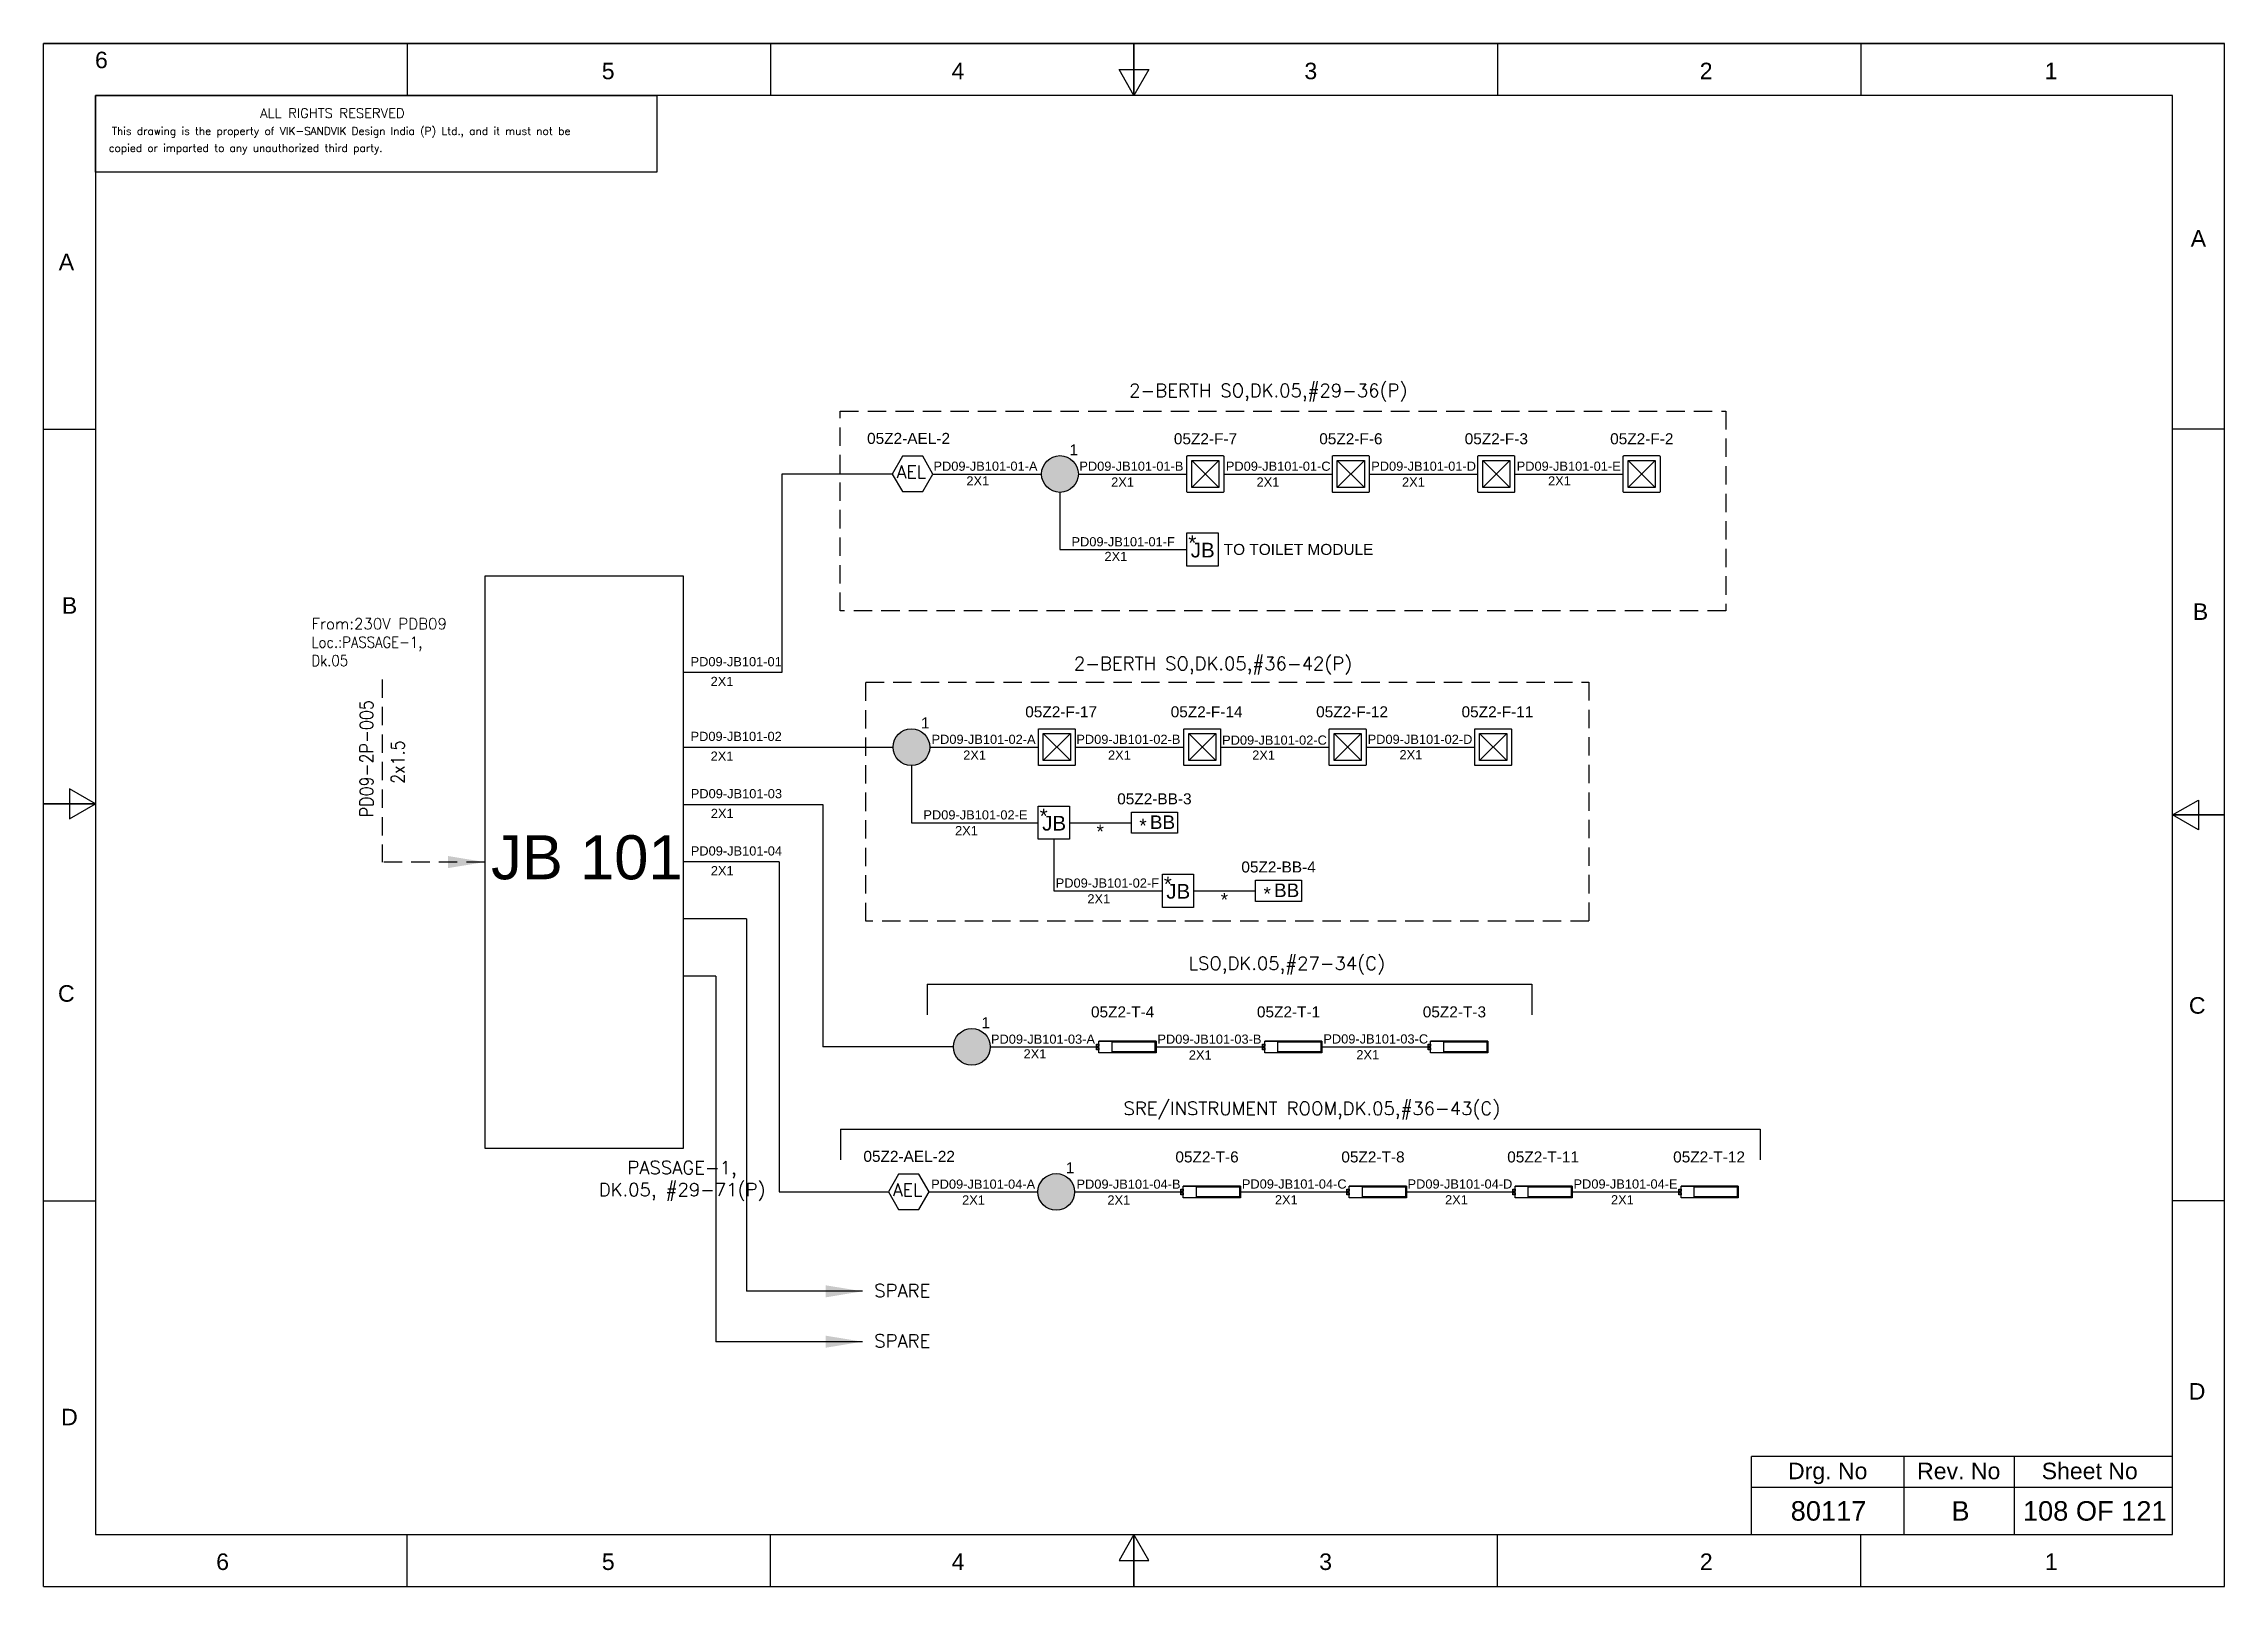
# Model space of a CAD drawing. Header units: inches. Extents: x -3311 to 1429, y -713 to 2436.
# Drawn here: x -1990.2 to -1693.2, y -461.9 to -251.8 of the extents above; entities that cross this region are included whole.
import ezdxf
from ezdxf.enums import TextEntityAlignment as Align

# ---------------------------------------------------------------- set-up
doc = ezdxf.new("R2010")
doc.units = ezdxf.units.IN
doc.linetypes.add('HIDDEN', pattern=[0.375, 0.25, -0.125])
doc.linetypes.add('SOLID', pattern=[0])
for name, color, linetype in [('BB', 7, 'Continuous'), ('Fmount', 7, 'Continuous'), ('LINE', 3, 'SOLID')]:
    doc.layers.add(name, color=color, linetype=linetype)
for name, color, linetype, lineweight in [('ELEC_TXT-025', 1, 'Continuous', 25), ('HEL-025', 1, 'Continuous', 25), ('HEL-035', 2, 'Continuous', 35)]:
    doc.layers.add(name, color=color, linetype=linetype, lineweight=lineweight)
doc.styles.add('_NORMAL', font='arial.ttf')
doc.styles.add('ROMAN S', font='romans.shx')
doc.styles.add('ROMANS', font='simplex.shx', dxfattribs={"width": 0.88})
doc.styles.get("Standard").update_dxf_attribs({"font": 'arial.ttf'})
doc.dimstyles.get("Standard").update_dxf_attribs({"dimtxt": 0.18, "dimasz": 0.18, "dimexe": 0.18, "dimexo": 0.0625, "dimgap": 0.09, "dimtad": 0, "dimtih": 1, "dimtoh": 1, "dimdec": 4, "dimzin": 0, "dimdsep": 46, "dimtxsty": 'Standard', "dimcen": 0.09, "dimadec": 0, "dimazin": 0, "dimtfac": 1, "dimtdec": 4, "dimtofl": 0, "dimtmove": 0, "dimatfit": 3, "dimfxl": 1, "dimtolj": 1, "dimtzin": 0, "dimarcsym": 0})

msp = doc.modelspace()

# ---------------------------------------------------------------- texts
at = {"color": 7}
for s, height, p in [('PD09-JB101-01-A', 1.25, (-1869, -310.01, 0.03)), ('PD09-JB101-01-B', 1.25, (-1849.13, -310.01, 0.03)), ('PD09-JB101-01-C', 1.25, (-1829.18, -310.01, 0.03)), ('PD09-JB101-01-D', 1.25, (-1809.38, -310.01, 0.03)), ('PD09-JB101-01-E', 1.25, (-1789.57, -310.01, 0.03)), ('2X1', 1.25, (-1864.52, -312.01)), ('2X1', 1.25, (-1844.8, -312.17, -0.03)), ('2X1', 1.25, (-1825, -312.17, -0.03)), ('2X1', 1.25, (-1805.19, -312.17, -0.03)), ('2X1', 1.25, (-1785.3, -312.01)), ('PD09-JB101-01-F', 1.25, (-1850.2, -320.3, 0.03)), ('TO TOILET MODULE', 1.5, (-1829.47, -321.47, 0.03)), ('2X1', 1.25, (-1845.71, -322.3)), ('PD09-JB101-01', 1.25, (-1902.08, -336.63)), ('2X1', 1.25, (-1899.35, -339.32)), ('PD09-JB101-02', 1.25, (-1902.08, -346.8)), ('PD09-JB101-02-A', 1.25, (-1869.26, -347.2, 0.03)), ('PD09-JB101-02-B', 1.25, (-1849.54, -347.2, 0.03)), ('PD09-JB101-02-C', 1.25, (-1829.69, -347.31, 0.03)), ('PD09-JB101-02-D', 1.25, (-1809.87, -347.2, 0.03)), ('2X1', 1.25, (-1899.35, -349.49)), ('2X1', 1.25, (-1864.95, -349.35, -0.03)), ('2X1', 1.25, (-1845.23, -349.35, -0.03)), ('2X1', 1.25, (-1825.59, -349.35, -0.03)), ('2X1', 1.25, (-1805.53, -349.3)), ('PD09-JB101-03', 1.25, (-1902.05, -354.6)), ('2X1', 1.25, (-1899.32, -357.29)), ('PD09-JB101-02-E', 1.25, (-1870.37, -357.49, 0.03)), ('2X1', 1.25, (-1866.06, -359.64, -0.03)), ('*', 1.8, (-1846.78, -360.02)), ('PD09-JB101-04', 1.25, (-1902.05, -362.4)), ('2X1', 1.25, (-1899.32, -365.09)), ('PD09-JB101-02-F', 1.25, (-1852.35, -366.77, 0.03)), ('2X1', 1.25, (-1848.04, -368.92, -0.03)), ('*', 1.8, (-1829.87, -369.3)), ('PD09-JB101-03-A', 1.25, (-1861.17, -388.03, 0.03)), ('2X1', 1.25, (-1856.73, -390.03)), ('PD09-JB101-03-B', 1.25, (-1838.5, -388.03, 0.03)), ('2X1', 1.25, (-1834.22, -390.18, -0.03)), ('PD09-JB101-03-C', 1.25, (-1815.9, -388, 0.08)), ('2X1', 1.25, (-1811.41, -390.15)), ('PD09-JB101-04-A', 1.25, (-1869.32, -407.77, 0.03)), ('PD09-JB101-04-B', 1.25, (-1849.52, -407.77, 0.03)), ('PD09-JB101-04-C', 1.25, (-1827, -407.75, 0.08)), ('PD09-JB101-04-D', 1.25, (-1804.43, -407.75, 0.11)), ('PD09-JB101-04-E', 1.25, (-1781.83, -407.75, 0.11)), ('2X1', 1.25, (-1865.1, -409.93, -0.03)), ('2X1', 1.25, (-1845.31, -409.93, -0.03)), ('2X1', 1.25, (-1822.5, -409.9)), ('2X1', 1.25, (-1799.33, -409.9)), ('2X1', 1.25, (-1776.73, -409.9))]:
    msp.add_text(s, height=height, dxfattribs=at).set_placement(p)
at = {"color": 7, "lineweight": 30}
msp.add_text('JB 101 ', height=6, dxfattribs=at).set_placement((-1915.04, -362.64), align=Align.MIDDLE_CENTER)
at = {"color": 7}
for s, height, p in [('Drg. No', 2.246, (-1747.21, -446.2)), ('Rev. No', 2.246, (-1729.37, -446.2)), ('Sheet No', 2.246, (-1711.53, -446.2)), ('80117', 2.653, (-1747.1, -451.64)), ('B', 2.65, (-1729.13, -451.64)), ('108 OF 121', 2.653, (-1710.84, -451.64))]:
    msp.add_text(s, height=height, dxfattribs=at).set_placement(p, align=Align.MIDDLE_CENTER)
at = {"color": 7, "char_height": 1.8, "attachment_point": 1, "style": '_NORMAL'}
for s, insert, width in [('{\\Fromans|c0;\\C2;2-BERTH SO,DK.05,#29-36(P)}', (-1842.35, -298.17, 0.22), 128.8823), ('{\\Fromans|c0;\\C2;2-BERTH SO,DK.05,#36-42(P)}', (-1849.87, -335.36, 0.22), 128.8823), ('{\\Fromans|c0;\\C2;LSO,DK.05,#27-34(C)}', (-1834.28, -376.18, 0.22), 128.8823), ('{\\Fromans|c0;\\C2;SRE/INSTRUMENT ROOM,DK.05,#36-43(C)}', (-1843.12, -395.93, 0.22), 128.8823), ('{\\Fromans|c0;\\C2;SPARE}', (-1877.06, -420.75), 8.1658), ('{\\Fromans|c0;\\C2;SPARE}', (-1877.06, -427.6), 8.1658)]:
    msp.add_mtext(s, dxfattribs=dict(at, insert=insert, width=width))
at = {"color": 7, "insert": (-1953.71, -330.1), "char_height": 1.5, "width": 44.8449, "attachment_point": 1}
msp.add_mtext('{\\Fromans|c0;\\C2;From:230V PDB09 \\P\\Fsimplex|c0;\\W0.88;Loc.:PASSAGE-1,\\PDk.05}', dxfattribs=at)
at = {"color": 7, "insert": (-1947.11, -357.19), "char_height": 1.8, "width": 17.1296, "attachment_point": 1, "rotation": 90, "style": '_NORMAL'}
msp.add_mtext('{\\Fromans|c0;\\W0.88;PD09-2P-005}', dxfattribs=at)
at = {"color": 7, "insert": (-1942.84, -352.63), "char_height": 1.8, "attachment_point": 1, "rotation": 90, "style": '_NORMAL'}
msp.add_mtext('{\\Fsimplex|c0;\\W0.88;2x1.5}', dxfattribs=at)
at = {"color": 7, "insert": (-1914.58, -404), "char_height": 1.8, "attachment_point": 1, "style": '_NORMAL'}
msp.add_mtext('\\pxqc;{\\Fromans|c0;\\C2;PASSAGE-1, \\PDK.05, #29-71(P)}', dxfattribs=at)

# ---------------------------------------------------------------- blocks, each defined once
blk = doc.blocks.new('fr')
at = {"color": 7, "linetype": 'Continuous'}
for p, q in [((33763.99, 4500.4), (33466.99, 4500.4)), ((33466.99, 4500.4), (33763.99, 4500.4)), ((33466.99, 4290.33), (33466.99, 4500.4)), ((33516.49, 4500.4), (33516.49, 4493.33)), ((33565.99, 4500.4), (33565.99, 4493.33)), ((33615.49, 4500.4), (33615.49, 4493.33)), ((33615.49, 4493.33), (33615.49, 4500.4)), ((33615.49, 4500.4), (33615.49, 4493.33)), ((33664.99, 4500.4), (33664.99, 4493.33)), ((33714.49, 4500.4), (33714.49, 4493.33)), ((33763.99, 4290.33), (33763.99, 4500.4)), ((33763.99, 4290.33), (33763.99, 4500.4)), ((33615.49, 4493.33), (33613.45, 4496.87)), ((33613.45, 4496.87), (33617.53, 4496.87)), ((33617.53, 4496.87), (33615.49, 4493.33)), ((33756.92, 4493.33), (33474.06, 4493.33)), ((33474.06, 4493.33), (33474.06, 4297.41)), ((33756.92, 4297.41), (33756.92, 4493.33)), ((33466.99, 4447.89), (33474.06, 4447.89)), ((33763.99, 4447.89), (33756.92, 4447.89)), ((33474.06, 4396.87), (33470.53, 4398.91)), ((33470.53, 4398.91), (33470.53, 4394.83)), ((33466.99, 4396.87), (33474.06, 4396.87)), ((33474.06, 4396.87), (33466.99, 4396.87)), ((33466.99, 4396.87), (33474.06, 4396.87)), ((33470.53, 4394.83), (33474.06, 4396.87)), ((33756.92, 4395.37), (33760.45, 4397.41)), ((33760.45, 4397.41), (33760.45, 4393.33)), ((33763.99, 4395.37), (33756.92, 4395.37)), ((33760.45, 4393.33), (33756.92, 4395.37)), ((33756.92, 4395.37), (33763.99, 4395.37)), ((33763.99, 4395.37), (33756.92, 4395.37)), ((33466.99, 4342.85), (33474.06, 4342.85)), ((33763.99, 4342.85), (33756.92, 4342.85)), ((33474.06, 4297.41), (33756.92, 4297.41)), ((33516.49, 4290.33), (33516.49, 4297.41)), ((33565.99, 4290.33), (33565.99, 4297.41)), ((33615.49, 4297.41), (33613.45, 4293.87)), ((33615.49, 4290.33), (33615.49, 4297.41)), ((33617.53, 4293.87), (33615.49, 4297.41)), ((33615.49, 4297.41), (33615.49, 4290.33)), ((33615.49, 4290.33), (33615.49, 4297.41)), ((33664.99, 4290.33), (33664.99, 4297.41)), ((33714.49, 4290.33), (33714.49, 4297.41)), ((33613.45, 4293.87), (33617.53, 4293.87)), ((33466.99, 4290.33), (33763.99, 4290.33)), ((33466.99, 4290.33), (33763.99, 4290.33))]:
    blk.add_line(p, q, dxfattribs=at)
at = {"color": 7, "style": '_NORMAL'}
for s, p in [('6', (33474.86, 4498.18)), ('5', (33543.88, 4496.68)), ('4', (33591.52, 4496.68)), ('3', (33639.57, 4496.68)), ('2', (33693.41, 4496.68)), ('1', (33740.39, 4496.68)), ('A', (33760.45, 4473.88)), ('A', (33470.1, 4470.68)), ('B', (33470.52, 4423.9)), ('B', (33760.74, 4423.06)), ('C', (33470.08, 4371.07)), ('C', (33760.29, 4369.44)), ('D', (33760.27, 4316.89)), ('D', (33470.51, 4313.39)), ('6', (33491.37, 4293.69)), ('5', (33543.89, 4293.69)), ('4', (33591.53, 4293.69)), ('3', (33641.59, 4293.69)), ('2', (33693.43, 4293.69)), ('1', (33740.41, 4293.69))]:
    blk.add_text(s, height=2.25, dxfattribs=at).set_placement(p, align=Align.MIDDLE_CENTER)
blk = doc.blocks.new('A$C4BAD7D21')
at = {"layer": 'HEL-025'}
blk.add_lwpolyline([(-34000, 0), (-34000, 2086), (-18714, 2086), (-18714, 0)], close=True, dxfattribs=at)
at = {"layer": 'HEL-025', "style": 'ROMANS'}
for s, p in [('This drawing is the property of VIK-SANDVIK Design India (P) Ltd., and it must not be', (-33558, 1016)), (' copied or imparted to any unauthorized third party.', (-33785, 550))]:
    blk.add_text(s, height=210, dxfattribs=at).set_placement(p)
at = {"layer": 'HEL-035', "style": 'ROMANS'}
blk.add_text('     ALL RIGHTS RESERVED', height=262.5, dxfattribs=at).set_placement((-30497, 1476))
blk = doc.blocks.new('AEL')
at = {"color": 4}
blk.add_lwpolyline([(989.98, -190.09), (992.75, -190.09), (994.14, -187.69), (992.75, -185.28), (989.98, -185.28), (988.59, -187.69)], close=True, dxfattribs=at)
at = {"color": 4, "style": 'ROMANS'}
blk.add_text('AEL', height=1.725, dxfattribs=at).set_placement((989.2, -188.27))
blk = doc.blocks.new('AEL_L')
blk.add_blockref('AEL', (0, 0))
blk.add_attdef('TAG_NO', (986.55, -183.59), '', height=1.5)
blk = doc.blocks.new('FIXED_KEY_SWITCH')
h = blk.add_hatch(color=1)
h.dxf.hatch_style = 1
edge = h.paths.add_edge_path()
edge.add_arc((848.13, 1737.46), 2.5, 0, 360)
at = {"color": 1}
blk.add_circle((848.13, 1737.46), 2.5, dxfattribs=at)
at = {"color": 7, "insert": (849.44, 1741.5), "char_height": 1.5, "attachment_point": 1, "style": '_NORMAL'}
blk.add_mtext_dynamic_manual_height_columns('1', width=1.5, gutter_width=7.5, heights=[0], dxfattribs=at)
blk = doc.blocks.new('SWT')
blk.add_blockref('FIXED_KEY_SWITCH', (0, 0))
blk.add_attdef('TAG_NO', (844.55, 1741.11), '', height=1.5)
blk = doc.blocks.new('LED FLUSH MOUNT')
for p, q in [((114818, 79432), (114604, 79219)), ((114604, 79432), (114818, 79219))]:
    blk.add_line(p, q)
blk.add_lwpolyline([(114572, 79470), (114850, 79470, -0.414214), (114856, 79464), (114856, 79186, -0.414214), (114850, 79180), (114572, 79180, -0.414214), (114566, 79186), (114566, 79464, -0.414214)], format="xyb", close=True)
blk.add_lwpolyline([(114604, 79432), (114818, 79432), (114818, 79219), (114604, 79219)], close=True)
blk = doc.blocks.new('LED Flush Mounted Light 22W')
blk.add_blockref('LED FLUSH MOUNT', (0, 0))
at = {"style": 'ROMANS', "width": 0.7}
blk.add_attdef('TAG_NO.:', (113905, 79579), '', height=250, dxfattribs=at)
blk = doc.blocks.new('2A')
at = {"color": 7, "lineweight": -3, "ltscale": 2.5}
blk.add_line((790.02, 1997.62, -0.03), (782.23, 1997.62, -0.03), dxfattribs=at)
at = {"color": 7, "lineweight": -3, "ltscale": 2.5, "elevation": -0.03}
for points in [[(781.91, 1997.21), (782.23, 1997.21), (782.23, 1996.94), (781.91, 1996.94)], [(781.91, 1996.7), (782.23, 1996.7), (782.23, 1996.44), (781.91, 1996.44)], [(782.23, 1997.62), (790.02, 1997.62), (790.02, 1996.02), (782.23, 1996.02)], [(784.03, 1997.5), (789.88, 1997.5), (789.88, 1996.14), (784.03, 1996.14)]]:
    blk.add_lwpolyline(points, close=True, dxfattribs=at)
blk = doc.blocks.new('LED TUBE LIGHT 30W')
blk.add_blockref('2A', (179.91, -357.89))
blk.add_attdef('TAG_NO.', (962.52, 1642.97), '', height=1.5)
blk = doc.blocks.new('JB')
blk.add_lwpolyline([(1661.35, 1973.02), (1665.59, 1973.02), (1665.59, 1968.5), (1661.35, 1968.5)], close=True)
at = {"color": 7}
for s, p in [('*', (1661.54, 1970.68)), ('JB', (1661.87, 1969.69))]:
    blk.add_text(s, height=2, dxfattribs=at).set_placement(p)
blk = doc.blocks.new('JB_FOR_BUNKLIGHT')
blk.add_blockref('JB', (0, 0))
blk.add_attdef('TAG_NO:', (1659.46, 1975.19), '', height=1.5)
blk = doc.blocks.new('bunk_light')
blk.add_lwpolyline([(17773, 202986), (18112, 202986), (18112, 202830), (17773, 202830)], close=True)
at = {"char_height": 100, "attachment_point": 1}
for s, insert in [('*', (17831, 202937)), ('BB', (17909, 202962))]:
    blk.add_mtext_dynamic_manual_height_columns(s, width=182.6, gutter_width=7.5, heights=[0], dxfattribs=dict(at, insert=insert))
blk = doc.blocks.new('LED_BUNK _LIGHT')
at = {"xscale": 0.8, "yscale": 0.8, "zscale": 0.8}
blk.add_blockref('bunk_light', (4436, 38936), dxfattribs=at)
at = {"style": 'ROMAN S', "width": 0.7}
blk.add_attdef('TAG_NO:', text='', height=250, dxfattribs=at).set_placement((18767, 201415), align=Align.CENTER)

# ---------------------------------------------------------------- linework, layer by layer
for p, q in [((-1889.65, -310.45), (-1889.65, -337.47)), ((-1874.62, -310.45), (-1889.65, -310.45)), ((-1851.77, -312.95), (-1851.77, -320.74)), ((-1872.01, -350.14), (-1872.01, -357.93)), ((-1884.08, -355.44), (-1884.08, -388.46)), ((-1850.48, -357.93), (-1842.04, -357.93)), ((-1852.6, -360.18), (-1852.6, -367.2)), ((-1890, -363.24), (-1903.06, -363.24)), ((-1890, -363.24), (-1890, -408.21)), ((-1833.57, -367.2), (-1825.13, -367.2)), ((-1894.48, -371.04), (-1903.06, -371.04)), ((-1894.48, -371.04), (-1894.48, -421.74)), ((-1898.65, -378.84), (-1903.06, -378.84)), ((-1898.65, -378.84), (-1898.65, -428.6)), ((-1869.85, -379.9, -0.05), (-1787.5, -379.9, -0.05)), ((-1866.28, -388.46), (-1884.08, -388.46)), ((-1881.65, -399.64, -0.05), (-1756.43, -399.64, -0.05))]:
    msp.add_line(p, q)
at = {"color": 7, "linetype": 'Continuous'}
for p, q in [((-1700.26, -444.25), (-1757.58, -444.25)), ((-1757.58, -454.84), (-1757.58, -444.25)), ((-1736.81, -454.84), (-1736.81, -444.25)), ((-1721.79, -454.84), (-1721.79, -444.25)), ((-1757.58, -448.43), (-1700.26, -448.43))]:
    msp.add_line(p, q, dxfattribs=at)
at = {"linetype": 'HIDDEN', "ltscale": 10, "elevation": -0.05}
for points in [[(-1881.69, -301.88), (-1761.1, -301.88), (-1761.1, -329.1), (-1881.69, -329.1)], [(-1878.23, -338.8), (-1779.75, -338.8), (-1779.75, -371.34), (-1878.23, -371.34)]]:
    msp.add_lwpolyline(points, close=True, dxfattribs=at)
msp.add_lwpolyline([(-1903.06, -324.34), (-1930.1, -324.34), (-1930.1, -402.24), (-1903.06, -402.24)], close=True)
at = {"linetype": 'HIDDEN', "ltscale": 10}
msp.add_lwpolyline([(-1944.06, -338.41), (-1944.06, -363.29)], dxfattribs=at)
at = {"layer": 'LINE', "color": 0}
for p, q in [((-1869.07, -310.45), (-1854.27, -310.45)), ((-1849.27, -310.45), (-1834.48, -310.45)), ((-1829.47, -310.45), (-1814.67, -310.45)), ((-1809.66, -310.45), (-1794.86, -310.45)), ((-1789.85, -310.45), (-1775.06, -310.45)), ((-1851.77, -320.74), (-1834.48, -320.74)), ((-1889.65, -337.47), (-1903.06, -337.47)), ((-1903.06, -347.64), (-1874.51, -347.64)), ((-1869.51, -347.64), (-1854.71, -347.64)), ((-1849.7, -347.64), (-1834.9, -347.64)), ((-1829.89, -347.64), (-1815.1, -347.64)), ((-1810.09, -347.64), (-1795.29, -347.64)), ((-1903.03, -355.44), (-1884.08, -355.44)), ((-1872.01, -357.93), (-1854.71, -357.93)), ((-1852.6, -367.2), (-1837.8, -367.2)), ((-1869.85, -379.9, -0.05), (-1869.85, -384.08, -0.05)), ((-1787.5, -379.9, -0.05), (-1787.5, -384.08, -0.05)), ((-1861.28, -388.46), (-1846.49, -388.46)), ((-1838.69, -388.46), (-1823.89, -388.46)), ((-1816.09, -388.46), (-1801.3, -388.46)), ((-1881.65, -399.64, -0.05), (-1881.65, -403.83, -0.05)), ((-1756.43, -399.64, -0.05), (-1756.43, -403.83, -0.05)), ((-1890, -408.21), (-1875.13, -408.21)), ((-1869.57, -408.21), (-1854.78, -408.21)), ((-1849.78, -408.21), (-1834.98, -408.21)), ((-1827.19, -408.21), (-1812.39, -408.21)), ((-1804.59, -408.21), (-1789.8, -408.21)), ((-1782, -408.21), (-1767.2, -408.21))]:
    msp.add_line(p, q, dxfattribs=at)

# ---------------------------------------------------------------- block references
for name, p in [('fr', (-35457.18, -4752.25)), ('SWT', (-2699.9, -2047.91)), ('JB_FOR_BUNKLIGHT', (-3495.83, -2291.5)), ('SWT', (-2720.14, -2085.1)), ('JB_FOR_BUNKLIGHT', (-3516.07, -2328.69)), ('JB_FOR_BUNKLIGHT', (-3499.16, -2337.96)), ('SWT', (-2711.91, -2125.92)), ('SWT', (-2700.41, -2145.67))]:
    msp.add_blockref(name, p)
ref = msp.add_blockref('AEL_L', (-2863.21, -122.76))
ref.add_attrib('TAG_NO', '05Z2-AEL-2', (-1878.04, -306.35), dxfattribs={"color": 4, "height": 1.5})
ref = msp.add_blockref('LED TUBE LIGHT 30W', (-2808.62, -2027.39, 0.03))
ref.add_attrib('TAG_NO.', '05Z2-T-4', (-1847.55, -384.44, 0.03), dxfattribs={"height": 1.5})
ref = msp.add_blockref('LED TUBE LIGHT 30W', (-2786.02, -2027.39, 0.03))
ref.add_attrib('TAG_NO.', '05Z2-T-1', (-1824.95, -384.44, 0.03), dxfattribs={"height": 1.5})
ref = msp.add_blockref('LED TUBE LIGHT 30W', (-2763.43, -2027.39, 0.03))
ref.add_attrib('TAG_NO.', '05Z2-T-3', (-1802.36, -384.44, 0.03), dxfattribs={"height": 1.5})
ref = msp.add_blockref('AEL_L', (-2863.72, -220.52))
ref.add_attrib('TAG_NO', '05Z2-AEL-22', (-1878.54, -404.11), dxfattribs={"color": 4, "height": 1.5})
ref = msp.add_blockref('LED TUBE LIGHT 30W', (-2797.12, -2047.14, 0.03))
ref.add_attrib('TAG_NO.', '05Z2-T-6', (-1836.05, -404.19, 0.03), dxfattribs={"height": 1.5})
ref = msp.add_blockref('LED TUBE LIGHT 30W', (-2774.52, -2047.14, 0.03))
ref.add_attrib('TAG_NO.', '05Z2-T-8', (-1813.45, -404.19, 0.03), dxfattribs={"height": 1.5})
ref = msp.add_blockref('LED TUBE LIGHT 30W', (-2751.93, -2047.14, 0.03))
ref.add_attrib('TAG_NO.', '05Z2-T-11', (-1790.86, -404.19, 0.03), dxfattribs={"height": 1.5})
ref = msp.add_blockref('LED TUBE LIGHT 30W', (-2729.33, -2047.14, 0.03))
ref.add_attrib('TAG_NO.', '05Z2-T-12', (-1768.26, -404.19, 0.03), dxfattribs={"height": 1.5})
at = {"layer": 'BB'}
ref = msp.add_blockref('LED_BUNK _LIGHT', (-2271.83, -4995.02), dxfattribs=dict(at, xscale=0.02304, yscale=0.02304, zscale=0.02304))
ref.add_attrib('TAG_NO:', '05Z2-BB-3', dxfattribs={"layer": '0', "height": 1.5}).set_placement((-1838.91, -355.88, 0), align=Align.BOTTOM_CENTER)
ref = msp.add_blockref('LED_BUNK _LIGHT', (-2254.92, -5004.29), dxfattribs=dict(at, xscale=0.02304, yscale=0.02304, zscale=0.02304))
ref.add_attrib('TAG_NO:', '05Z2-BB-4', dxfattribs={"layer": '0', "height": 1.5}).set_placement((-1822, -365.16, 0), align=Align.BOTTOM_CENTER)
at = {"layer": 'ELEC_TXT-025', "color": 0, "xscale": 0.005, "yscale": 0.005, "zscale": 0.005}
msp.add_blockref('A$C4BAD7D21', (-1813.12, -269.35), dxfattribs=at)
at = {"layer": 'Fmount'}
ref = msp.add_blockref('LED Flush Mounted Light 22W', (-3814.18, -1681.19), dxfattribs=dict(at, xscale=0.01728, yscale=0.01728, zscale=0.01728))
ref.add_attrib('TAG_NO.:', '05Z2-F-7', dxfattribs={"layer": '0', "height": 1.5}).set_placement((-1836.26, -306.85), align=Align.BOTTOM_LEFT)
ref = msp.add_blockref('LED Flush Mounted Light 22W', (-3794.37, -1681.19), dxfattribs=dict(at, xscale=0.01728, yscale=0.01728, zscale=0.01728))
ref.add_attrib('TAG_NO.:', '05Z2-F-6', dxfattribs={"layer": '0', "height": 1.5}).set_placement((-1816.46, -306.85), align=Align.BOTTOM_LEFT)
ref = msp.add_blockref('LED Flush Mounted Light 22W', (-3774.56, -1681.19), dxfattribs=dict(at, xscale=0.01728, yscale=0.01728, zscale=0.01728))
ref.add_attrib('TAG_NO.:', '05Z2-F-3', dxfattribs={"layer": '0', "height": 1.5}).set_placement((-1796.65, -306.85), align=Align.BOTTOM_LEFT)
ref = msp.add_blockref('LED Flush Mounted Light 22W', (-3754.76, -1681.19), dxfattribs=dict(at, xscale=0.01728, yscale=0.01728, zscale=0.01728))
ref.add_attrib('TAG_NO.:', '05Z2-F-2', dxfattribs={"layer": '0', "height": 1.5}).set_placement((-1776.84, -306.85), align=Align.BOTTOM_LEFT)
ref = msp.add_blockref('LED Flush Mounted Light 22W', (-3834.41, -1718.38), dxfattribs=dict(at, xscale=0.01728, yscale=0.01728, zscale=0.01728))
ref.add_attrib('TAG_NO.:', '05Z2-F-17', dxfattribs={"layer": '0', "height": 1.5}).set_placement((-1856.5, -344.03), align=Align.BOTTOM_LEFT)
ref = msp.add_blockref('LED Flush Mounted Light 22W', (-3814.6, -1718.38), dxfattribs=dict(at, xscale=0.01728, yscale=0.01728, zscale=0.01728))
ref.add_attrib('TAG_NO.:', '05Z2-F-14', dxfattribs={"layer": '0', "height": 1.5}).set_placement((-1836.69, -344.03), align=Align.BOTTOM_LEFT)
ref = msp.add_blockref('LED Flush Mounted Light 22W', (-3794.8, -1718.38), dxfattribs=dict(at, xscale=0.01728, yscale=0.01728, zscale=0.01728))
ref.add_attrib('TAG_NO.:', '05Z2-F-12', dxfattribs={"layer": '0', "height": 1.5}).set_placement((-1816.88, -344.03), align=Align.BOTTOM_LEFT)
ref = msp.add_blockref('LED Flush Mounted Light 22W', (-3774.99, -1718.38), dxfattribs=dict(at, xscale=0.01728, yscale=0.01728, zscale=0.01728))
ref.add_attrib('TAG_NO.:', '05Z2-F-11', dxfattribs={"layer": '0', "height": 1.5}).set_placement((-1797.08, -344.03), align=Align.BOTTOM_LEFT)

msp.set_redraw_order([(e.dxf.handle, doc.entitydb.next_handle()) for e in msp.query("TEXT MTEXT ATTDEF DIMENSION ARC_DIMENSION")])  # texts and dimensions are drawn at this point

# ---------------------------------------------------------------- leaders
at = {"linetype": 'HIDDEN', "ltscale": 10}
msp.add_leader([(-1930.11, -363.29), (-1944.06, -363.29)], dimstyle='Standard', override={"dimasz": 5, "dimarcsym": 1}, dxfattribs=at)
for points in [[(-1878.68, -421.74), (-1894.48, -421.74)], [(-1878.68, -428.6), (-1898.65, -428.6)]]:
    msp.add_leader(points, dimstyle='Standard', override={"dimasz": 5, "dimarcsym": 1})

doc.saveas('drawing.dxf')
